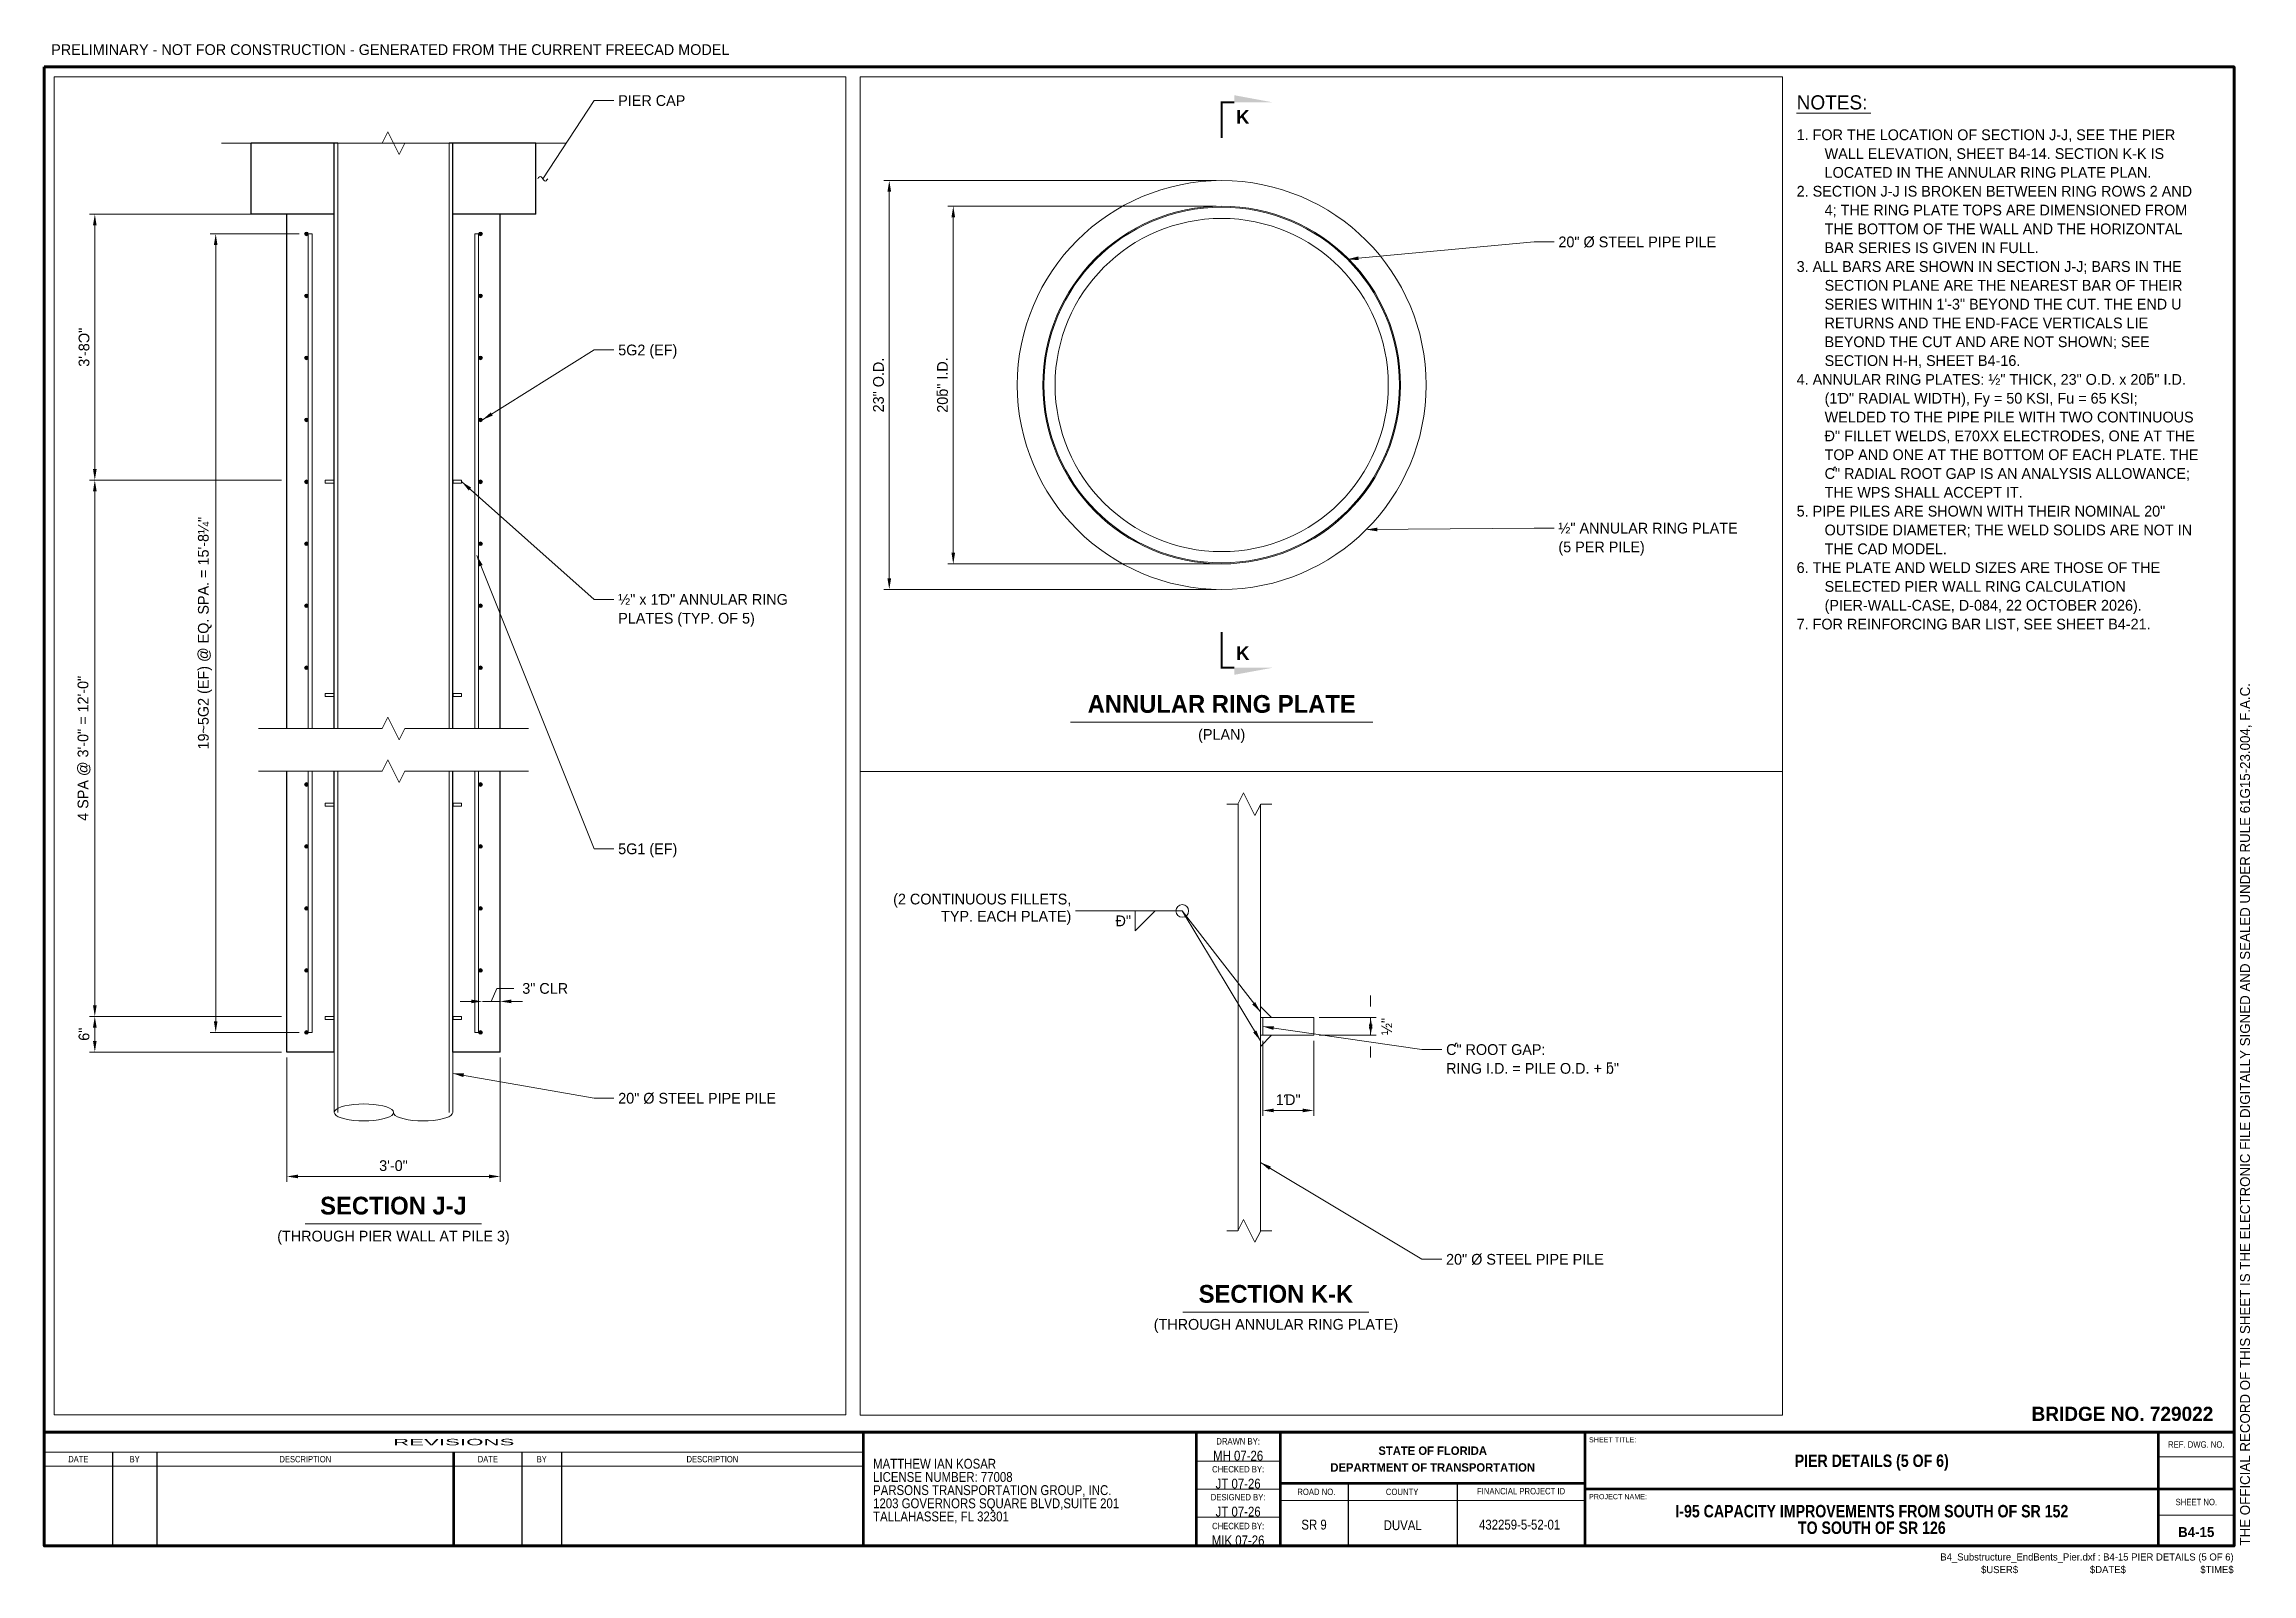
# Paper-space layout 'B4-15 PIER DETAILS (5 OF 6)' of a CAD drawing. Extents: x 0.07 to 1.36, y 0.01 to 0.9.
# The model-space entities are those that its viewports show. They can reach past a viewport. Long polylines and large blocks are cut down to what shows.
import ezdxf
from ezdxf.enums import TextEntityAlignment as Align

# ---------------------------------------------------------------- set-up
doc = ezdxf.new("R2010")
doc.units = 21
doc.header["$MEASUREMENT"] = 0
doc.linetypes.add('DGN2', pattern=[0.12, 0.08, -0.04])
doc.layers.add('ActivePts-ConstElements', color=14, linetype='Continuous', lineweight=0, plot=False)
doc.layers.add('ClipBorder_dp', color=2, linetype='DGN2', lineweight=9, plot=False)
for name, color, linetype, lineweight in [('Border', 7, 'Continuous', 15), ('Dimension', 7, 'Continuous', 9), ('Leader', 7, 'Continuous', 9), ('PileSteel', 30, 'Continuous', 15), ('Rebar', 2, 'Continuous', 15), ('SubStrConc', 3, 'Continuous', 30), ('Symbols', 7, 'Continuous', 15), ('TextMisc', 7, 'Continuous', 13), ('TextStructShtNo', 7, 'Continuous', 9), ('TextStructures', 7, 'Continuous', 9), ('TextStructuresLabel', 7, 'Continuous', 0)]:
    doc.layers.add(name, color=color, linetype=linetype, lineweight=lineweight)
doc.styles.add('FDOT (Medium)', font='FDOT.ttf')
doc.styles.add('FDOT (Small)', font='FDOT.ttf')
doc.styles.add('FDOT Bold (Large)', font='FDOTBold.ttf')
doc.styles.add('FDOT Bold (Medium)', font='FDOTBold.ttf')
doc.styles.add('FDOT Structures', font='FDOT.ttf')
doc.styles.add('FDOT Structures Annotation', font='FDOT.ttf')
doc.styles.add('FDOT Structures Views_SectionArrow', font='FDOTBold.ttf')
doc.styles.add('Style-Arial', font='arial.ttf')
doc.styles.add('Style-FDOT Bold', font='FDOTBold.ttf')
doc.styles.add('Style-FDOT Imprint Bold', font='FDOTImprintBold.ttf')
doc.styles.add('Style-FDOT Mono', font='FDOTMono.ttf')

psp = doc.layouts.new('B4-15 PIER DETAILS (5 OF 6)')

# ---------------------------------------------------------------- texts
at = {"layer": 'Border', "style": 'FDOT Structures'}
psp.add_text('PRELIMINARY - NOT FOR CONSTRUCTION - GENERATED FROM THE CURRENT FREECAD MODEL', height=0.0063, dxfattribs=at).set_placement((0.0708, 0.8967), align=Align.BOTTOM_LEFT)
at = {"layer": 'TextStructures', "style": 'FDOT (Medium)'}
psp.add_text('NOTES:', height=0.00833, dxfattribs=at).set_placement((1.0936, 0.875), align=Align.TOP_LEFT)
at = {"layer": 'TextStructures', "insert": (1.0936, 0.855), "char_height": 0.0063, "width": 0.235549, "attachment_point": 1, "line_spacing_factor": 1.05, "style": 'FDOT Structures'}
psp.add_mtext('\\pxi-2.6,l2.6;1. FOR THE LOCATION OF SECTION J-J, SEE THE PIER WALL ELEVATION, SHEET B4-14. SECTION K-K IS LOCATED IN THE ANNULAR RING PLATE PLAN.\\P2. SECTION J-J IS BROKEN BETWEEN RING ROWS 2 AND 4; THE RING PLATE TOPS ARE DIMENSIONED FROM THE BOTTOM OF THE WALL AND THE HORIZONTAL BAR SERIES IS GIVEN IN FULL.\\P3. ALL BARS ARE SHOWN IN SECTION J-J; BARS IN THE SECTION PLANE ARE THE NEAREST BAR OF THEIR SERIES WITHIN 1\'-3" BEYOND THE CUT. THE END U RETURNS AND THE END-FACE VERTICALS LIE BEYOND THE CUT AND ARE NOT SHOWN; SEE SECTION H-H, SHEET B4-16.\\P4. ANNULAR RING PLATES: ½" THICK, 23" O.D. x 20ƃ" I.D. (1Ɗ" RADIAL WIDTH), Fy = 50 KSI, Fu = 65 KSI; WELDED TO THE PIPE PILE WITH TWO CONTINUOUS Ɖ" FILLET WELDS, E70XX ELECTRODES, ONE AT THE TOP AND ONE AT THE BOTTOM OF EACH PLATE. THE Ƈ" RADIAL ROOT GAP IS AN ANALYSIS ALLOWANCE; THE WPS SHALL ACCEPT IT.\\P5. PIPE PILES ARE SHOWN WITH THEIR NOMINAL 20" OUTSIDE DIAMETER; THE WELD SOLIDS ARE NOT IN THE CAD MODEL.\\P6. THE PLATE AND WELD SIZES ARE THOSE OF THE SELECTED PIER WALL RING CALCULATION (PIER-WALL-CASE, D-084, 22 OCTOBER 2026).\\P7. FOR REINFORCING BAR LIST, SEE SHEET B4-21.', dxfattribs=at)

msp = doc.modelspace()

# ---------------------------------------------------------------- texts
at = {"layer": 'Border', "style": 'FDOT Structures'}
msp.add_text('1/2" = 1\'-0"', height=0.1512, dxfattribs=at).set_placement((540, -18.74), align=Align.TOP_LEFT)
at = {"layer": 'Dimension', "char_height": 0.1512, "attachment_point": 5, "rotation": 90, "style": 'FDOT Structures Annotation', "bg_fill": 3, "box_fill_scale": 1.1, "bg_fill_color": 1}
for s, insert in [('3\'-8Ɔ"', (540.2605, -3.6449)), ('19~5G2 (EF) @ EQ. SPA. = 15\'-8¼"', (541.9605, -7.6657)), ('4 SPA @ 3\'-0" = 12\'-0"', (540.2605, -9.285)), ('6"', (540.2605, -13.3058))]:
    msp.add_mtext(s, dxfattribs=dict(at, insert=insert))
at = {"layer": 'Dimension', "insert": (546.7454, -12.6626), "char_height": 0.1512, "attachment_point": 5, "line_spacing_factor": 1.05, "style": 'FDOT Structures Annotation', "bg_fill": 3, "box_fill_scale": 1.1, "bg_fill_color": 0}
msp.add_mtext('3" CLR', dxfattribs=at)
at = {"layer": 'Dimension', "insert": (544.6119, -15.1546), "char_height": 0.1512, "attachment_point": 5, "style": 'FDOT Structures Annotation', "bg_fill": 3, "box_fill_scale": 1.1, "bg_fill_color": 1}
msp.add_mtext('3\'-0"', dxfattribs=at)
at = {"layer": 'TextStructures', "style": 'FDOT Structures'}
for s, height, p in [('PIER CAP', 0.1512, (547.7725, -0.1756)), ('20" Ø STEEL PIPE PILE', 0.0504, (556.2484, -0.7208)), ('20" Ø STEEL PIPE PILE', 0.0252, (560.6722, -1.1433)), ('5G2 (EF)', 0.1512, (547.7725, -3.6832)), ('5G1 (EF)', 0.1512, (547.7725, -10.6983)), ('20" Ø STEEL PIPE PILE', 0.1512, (547.7725, -14.2058))]:
    msp.add_text(s, height=height, dxfattribs=at).set_placement(p, align=Align.MIDDLE_LEFT)
at = {"layer": 'TextStructures', "style": 'FDOT Structures Views_SectionArrow'}
for p in [(554.7689, -0.1352), (554.7689, -2.6481)]:
    msp.add_text('K', height=0.064, dxfattribs=at).set_placement(p, align=Align.MIDDLE_CENTER)
at = {"layer": 'TextStructures', "style": 'FDOT Structures'}
for s, p in [('(2 CONTINUOUS FILLETS,', (559.7937, -0.3191)), ('TYP. EACH PLATE)', (559.7937, -0.3594))]:
    msp.add_text(s, height=0.0252, dxfattribs=at).set_placement(p, align=Align.BOTTOM_RIGHT)
msp.add_text('Ɖ"', height=0.0252, dxfattribs=at).set_placement((559.9337, -0.35), align=Align.MIDDLE_RIGHT)
at = {"layer": 'TextStructures'}
for s, height, style, p in [('SECTION K-K', 0.041668, 'FDOT Bold (Large)', (560.2734, -1.2576)), ('(THROUGH ANNULAR RING PLATE)', 0.0252, 'FDOT Structures', (560.2734, -1.3159)), ('ANNULAR RING PLATE', 0.083336, 'FDOT Bold (Large)', (554.6699, -2.9533)), ('(PLAN)', 0.0504, 'FDOT Structures', (554.6699, -3.07)), ('SECTION J-J', 0.250008, 'FDOT Bold (Large)', (544.6119, -15.9158)), ('(THROUGH PIER WALL AT PILE 3)', 0.1512, 'FDOT Structures', (544.6119, -16.2657))]:
    msp.add_text(s, height=height, dxfattribs=dict(at, style=style)).set_placement(p, align=Align.BOTTOM_CENTER)
at = {"layer": 'TextStructures', "attachment_point": 1, "line_spacing_factor": 1.05, "style": 'FDOT Structures'}
for s, insert, char_height in [('Ƈ" ROOT GAP:\\PRING I.D. = PILE O.D. + ƃ"', (560.6722, -0.6391), 0.0252), ('½" ANNULAR RING PLATE\\P(5 PER PILE)', (556.2484, -2.0373), 0.0504), ('½" x 1Ɗ" ANNULAR RING\\PPLATES (TYP. OF 5)', (547.7725, -7.1151), 0.1512)]:
    msp.add_mtext(s, dxfattribs=dict(at, insert=insert, char_height=char_height))

# ---------------------------------------------------------------- blocks, each defined once
blk = doc.blocks.new('11x17 Structures Sheet Border')
at = {"layer": 'Border', "lineweight": 80}
blk.add_line((1.329161, 0.070862), (0.045879, 0.070862), dxfattribs=at)
at = {"layer": 'Border', "linetype": 'Continuous', "lineweight": 53}
for p, q in [((0.52586, 0.070862), (0.52586, 0.004198)), ((0.720852, 0.070862), (0.720852, 0.004198)), ((0.770195, 0.070862), (0.770195, 0.004198)), ((0.948855, 0.004198), (0.948855, 0.070862)), ((1.284845, 0.004198), (1.284845, 0.070862)), ((0.28587, 0.0043), (0.28587, 0.059196)), ((0.770195, 0.040863), (0.948855, 0.040863)), ((1.329161, 0.03753), (0.948855, 0.03753))]:
    blk.add_line(p, q, dxfattribs=at)
at = {"layer": 'Border', "linetype": 'Continuous', "lineweight": 13}
for p, q in [((0.52586, 0.059196), (0.045879, 0.059196)), ((0.720852, 0.053848), (0.770195, 0.053848)), ((1.329161, 0.056343), (1.284845, 0.056343)), ((0.52586, 0.050863), (0.045879, 0.050863)), ((0.720852, 0.037466), (0.770195, 0.037466)), ((0.770195, 0.030863), (0.948855, 0.030863)), ((0.720852, 0.021083), (0.770195, 0.021083)), ((1.329161, 0.022295), (1.284845, 0.022295))]:
    blk.add_line(p, q, dxfattribs=at)
at = {"layer": 'Border', "linetype": 'Continuous', "lineweight": 30}
for p, q in [((0.085878, 0.059196), (0.085878, 0.0043)), ((0.111928, 0.059196), (0.111928, 0.003858)), ((0.325868, 0.059196), (0.325868, 0.0043)), ((0.349011, 0.059196), (0.349011, 0.003858)), ((0.810066, 0.040863), (0.810066, 0.004198)), ((0.873836, 0.040863), (0.873836, 0.004198))]:
    blk.add_line(p, q, dxfattribs=at)
at = {"layer": 'Border', "lineweight": 80, "flags": 128}
blk.add_lwpolyline([(0.045879, 0.87083), (1.329161, 0.87083), (1.329161, 0.004198), (0.045879, 0.004198)], close=True, dxfattribs=at)
at = {"layer": 'ActivePts-ConstElements', "linetype": 'Continuous', "lineweight": 0, "flags": 1}
for tag in ['SheetTitle_Top', 'SheetTitle_Bottom', 'Company_City', 'Company_Zip', 'Company_Phone', 'County_Middle', 'Company_Name', 'Company_Street', 'Company_State', 'Company_Fax', 'County_Top', 'County_Bottom', 'License_Number', 'Professional_Name', 'Professional_Type', 'Financial_Project_Id', 'Road_Number', 'RoadwayID', 'Bridge_Number', 'Designed_By', 'Designed_By_Date', 'Drawing_Checked_By', 'Drawing_Checked_By_Date', 'Design_Checked_By', 'Design_Checked_By_Date', 'Bridge_Project_Description', 'Bridge_Project_Description_Top', 'Bridge_Project_Description_Bottom', 'FAC_Note', 'Drawn_By', 'Drawn_By_Date']:
    blk.add_attdef(tag, (0, 0), '', height=0.007292, dxfattribs=at)
at = {"layer": 'TextMisc', "linetype": 'Continuous', "insert": (1.332633, 0.004388), "char_height": 0.005833, "attachment_point": 1, "rotation": 90, "line_spacing_factor": 0.9, "style": 'FDOT (Small)'}
blk.add_mtext('THE OFFICIAL RECORD OF THIS SHEET IS THE ELECTRONIC FILE DIGITALLY SIGNED AND SEALED UNDER RULE 61G15-23.004, F.A.C.', dxfattribs=at)
at = {"layer": 'TextStructures', "lineweight": 13, "style": 'Style-Arial'}
for s, height, width, p in [('REVISIONS', 0.003753, 2.491007, (0.28587, 0.065029)), ('REF. DWG. NO.', 0.00375, 0.861083, (1.307003, 0.063602)), ('SHEET NO.', 0.00375, 0.861083, (1.307003, 0.029912))]:
    blk.add_text(s, height=height, dxfattribs=dict(at, width=width)).set_placement(p, align=Align.MIDDLE_CENTER)
at = {"layer": 'TextStructures', "lineweight": 0, "style": 'Style-Arial'}
for s, height, rotation, width, p in [('DATE', 0.003736, 359.869253, 0.849615, (0.065879, 0.055029)), ('DESCRIPTION', 0.003752, 360, 0.845673, (0.198899, 0.055029)), ('DATE', 0.003736, 360, 0.849615, (0.305869, 0.055029)), ('DESCRIPTION', 0.003752, 360, 0.845673, (0.437436, 0.055029))]:
    blk.add_text(s, height=height, rotation=rotation, dxfattribs=dict(at, width=width)).set_placement(p, align=Align.MIDDLE_CENTER)
for s, height, width, p in [('BY', 0.003753, 0.846461, (0.098903, 0.055029)), ('BY', 0.003753, 0.846461, (0.33744, 0.055029)), ('ROAD NO.', 0.003736, 0.862747, (0.791352, 0.035863)), ('COUNTY', 0.003753, 0.860866, (0.841616, 0.035863)), ('FINANCIAL PROJECT ID', 0.003753, 0.8602, (0.91132, 0.036273))]:
    blk.add_text(s, height=height, dxfattribs=dict(at, width=width)).set_placement(p, align=Align.MIDDLE_CENTER)
at = {"layer": 'TextStructures', "lineweight": 13}
for s, insert, char_height, attachment_point, line_spacing_factor, style in [(' BRIDGE NO. 729022', (1.316956, 0.081523), 0.008333, 6, 0.6, 'FDOT Bold (Medium)'), ('\\H1x;\\W0.864865;MH 07-26', (0.745524, 0.05702), 0.005781, 5, 0.6, 'Style-FDOT Mono'), ('STATE OF FLORIDA\\PDEPARTMENT OF TRANSPORTATION\\P', (0.859525, 0.055042), 0.004921, 5, 1.197447, 'Style-FDOT Imprint Bold'), ('\\H1x;\\W0.864865;JT 07-26', (0.745524, 0.040638), 0.005781, 5, 0.6, 'Style-FDOT Mono'), ('\\H1x;\\W0.864865;JT 07-26', (0.745524, 0.024256), 0.005781, 5, 0.6, 'Style-FDOT Mono'), ('\\H1x;\\W0.864865; \\PDUVAL\\P ', (0.841951, 0.016296), 0.005781, 5, 0.801269, 'Style-FDOT Mono'), ('\\H1x;\\W0.864865;432259-5-52-01', (0.910454, 0.016618), 0.005781, 5, 0.6, 'Style-FDOT Mono'), ('\\H1x;\\W0.864865;MIK 07-26', (0.745524, 0.007371), 0.005781, 5, 0.6, 'Style-FDOT Mono')]:
    blk.add_mtext(s, dxfattribs=dict(at, insert=insert, char_height=char_height, attachment_point=attachment_point, line_spacing_factor=line_spacing_factor, style=style))
at = {"layer": 'TextStructures', "lineweight": 0, "style": 'Style-Arial'}
for s, insert, char_height, attachment_point, line_spacing_factor in [('\\H1x;\\W0.863416;DRAWN BY:', (0.745524, 0.065471), 0.003736, 5, 1.302295), ('SHEET TITLE:', (0.951124, 0.066366), 0.002998, 4, 1.475197), ('\\H1x;\\W0.863416;CHECKED BY:', (0.745524, 0.049089), 0.003736, 5, 1.302295), ('\\H1x;\\W0.863416;DESIGNED BY:', (0.745524, 0.032707), 0.003736, 5, 1.302295), ('PROJECT NAME:\\P', (0.951124, 0.033034), 0.002998, 4, 1.475197), ('\\H1x;\\W0.863416;CHECKED BY:', (0.745524, 0.015821), 0.003736, 5, 1.302295)]:
    blk.add_mtext(s, dxfattribs=dict(at, insert=insert, char_height=char_height, attachment_point=attachment_point, line_spacing_factor=line_spacing_factor))
at = {"layer": 'TextStructures', "lineweight": 13, "char_height": 0.005781, "style": 'Style-FDOT Mono'}
for s, insert, width, attachment_point, line_spacing_factor in [('\\H1x;\\W0.864865;MATTHEW IAN KOSAR\\PLICENSE NUMBER: 77008\\PPARSONS TRANSPORTATION GROUP, INC.\\P1203 GOVERNORS SQUARE BLVD,SUITE 201\\PTALLAHASSEE, FL 32301', (0.531613, 0.036341), 0.185826, 4, 0.801269), ('\\H1x;\\W0.864865;SR 9', (0.789996, 0.016618), 0.0574, 5, 0.6)]:
    blk.add_mtext(s, dxfattribs=dict(at, insert=insert, width=width, attachment_point=attachment_point, line_spacing_factor=line_spacing_factor))
at = {"layer": 'TextStructuresLabel', "lineweight": 30, "char_height": 0.007292, "attachment_point": 5, "style": 'Style-FDOT Bold'}
for s, insert, width, line_spacing_factor in [('\\fFDOT Bold|b1|i0|c00|p7;\\H1x;\\W0.849998; ', (1.11685, 0.061314), 0.278381, 0.6), ('\\fFDOT Bold|b1|i0|c00|p7;\\H1x;\\W0.849998; ', (1.11685, 0.044648), 0.278381, 0.6), ('\\fFDOT Bold|b1|i0|c00|p7;\\H1x;\\W0.849998;I-95 CAPACITY IMPROVEMENTS FROM SOUTH OF SR 152 TO SOUTH OF SR 126', (1.11685, 0.019649), 0.23333, 0.798592), ('\\fFDOT Bold|b1|i0|c00|p7;\\H1x;\\W0.849998; ', (1.11685, 0.027982), 0.278381, 0.6), ('\\fFDOT Bold|b1|i0|c00|p7;\\H1x;\\W0.849998; ', (1.11685, 0.011316), 0.278381, 0.6)]:
    blk.add_mtext(s, dxfattribs=dict(at, insert=insert, width=width, line_spacing_factor=line_spacing_factor))
blk = doc.blocks.new('Structures Sheet Number-Title B4-15')
at = {"layer": 'TextMisc', "char_height": 0.004167, "attachment_point": 3, "line_spacing_factor": 1.019993, "style": 'FDOT (Small)'}
for s, insert in [('B4_Substructure_EndBents_Pier.dxf : B4-15 PIER DETAILS (5 OF 6)', (-0.000217, -0.004396)), ('$USER$', (-0.126551, -0.011792)), ('$DATE$', (-0.063384, -0.011792)), ('$TIME$', (-0.000217, -0.011792))]:
    blk.add_mtext(s, dxfattribs=dict(at, insert=insert))
at = {"layer": 'TextStructShtNo', "lineweight": 30, "insert": (-0.022158, 0.008076), "char_height": 0.005833, "attachment_point": 5, "line_spacing_factor": 0.6, "style": 'Style-FDOT Bold'}
blk.add_mtext('B4-15', dxfattribs=at)
at = {"layer": 'TextStructures', "lineweight": 30, "insert": (-0.212311, 0.048783), "char_height": 0.007292, "width": 0.2776, "attachment_point": 5, "line_spacing_factor": 0.6, "style": 'Style-FDOT Bold'}
blk.add_mtext('\\H1x;\\W0.849998;PIER DETAILS (5 OF 6)', dxfattribs=at)

# ---------------------------------------------------------------- hatches: boundary and pattern name
at = {"layer": 'Rebar'}
h = msp.add_hatch(color=256, dxfattribs=at)
h.dxf.hatch_style = 1
edge = h.paths.add_edge_path()
edge.add_arc((543.388, -2.0516), 0.026, 0, 360)
h = msp.add_hatch(color=256, dxfattribs=at)
h.dxf.hatch_style = 1
edge = h.paths.add_edge_path()
edge.add_arc((545.8359, -2.0516), 0.026, 0, 360)
h = msp.add_hatch(color=256, dxfattribs=at)
h.dxf.hatch_style = 1
edge = h.paths.add_edge_path()
edge.add_arc((543.388, -2.9231), 0.026, 0, 360)
h = msp.add_hatch(color=256, dxfattribs=at)
h.dxf.hatch_style = 1
edge = h.paths.add_edge_path()
edge.add_arc((545.8359, -2.9231), 0.026, 0, 360)
h = msp.add_hatch(color=256, dxfattribs=at)
h.dxf.hatch_style = 1
edge = h.paths.add_edge_path()
edge.add_arc((543.388, -3.7946), 0.026, 0, 360)
h = msp.add_hatch(color=256, dxfattribs=at)
h.dxf.hatch_style = 1
edge = h.paths.add_edge_path()
edge.add_arc((545.8359, -3.7946), 0.026, 0, 360)
h = msp.add_hatch(color=256, dxfattribs=at)
h.dxf.hatch_style = 1
edge = h.paths.add_edge_path()
edge.add_arc((543.388, -4.6661), 0.026, 0, 360)
h = msp.add_hatch(color=256, dxfattribs=at)
h.dxf.hatch_style = 1
edge = h.paths.add_edge_path()
edge.add_arc((545.8359, -4.6661), 0.026, 0, 360)
h = msp.add_hatch(color=256, dxfattribs=at)
h.dxf.hatch_style = 1
edge = h.paths.add_edge_path()
edge.add_arc((543.388, -5.5375), 0.026, 0, 360)
h = msp.add_hatch(color=256, dxfattribs=at)
h.dxf.hatch_style = 1
edge = h.paths.add_edge_path()
edge.add_arc((545.8359, -5.5375), 0.026, 0, 360)
h = msp.add_hatch(color=256, dxfattribs=at)
h.dxf.hatch_style = 1
edge = h.paths.add_edge_path()
edge.add_arc((543.388, -6.409), 0.026, 0, 360)
h = msp.add_hatch(color=256, dxfattribs=at)
h.dxf.hatch_style = 1
edge = h.paths.add_edge_path()
edge.add_arc((545.8359, -6.409), 0.026, 0, 360)
h = msp.add_hatch(color=256, dxfattribs=at)
h.dxf.hatch_style = 1
edge = h.paths.add_edge_path()
edge.add_arc((543.388, -7.2805), 0.026, 0, 360)
h = msp.add_hatch(color=256, dxfattribs=at)
h.dxf.hatch_style = 1
edge = h.paths.add_edge_path()
edge.add_arc((545.8359, -7.2805), 0.026, 0, 360)
h = msp.add_hatch(color=256, dxfattribs=at)
h.dxf.hatch_style = 1
edge = h.paths.add_edge_path()
edge.add_arc((543.388, -8.1519), 0.026, 0, 360)
h = msp.add_hatch(color=256, dxfattribs=at)
h.dxf.hatch_style = 1
edge = h.paths.add_edge_path()
edge.add_arc((545.8359, -8.1519), 0.026, 0, 360)
h = msp.add_hatch(color=256, dxfattribs=at)
h.dxf.hatch_style = 1
edge = h.paths.add_edge_path()
edge.add_arc((543.388, -9.7939), 0.026, 0, 360)
h = msp.add_hatch(color=256, dxfattribs=at)
h.dxf.hatch_style = 1
edge = h.paths.add_edge_path()
edge.add_arc((545.8359, -9.7939), 0.026, 0, 360)
h = msp.add_hatch(color=256, dxfattribs=at)
h.dxf.hatch_style = 1
edge = h.paths.add_edge_path()
edge.add_arc((543.388, -10.6654), 0.026, 0, 360)
h = msp.add_hatch(color=256, dxfattribs=at)
h.dxf.hatch_style = 1
edge = h.paths.add_edge_path()
edge.add_arc((545.8359, -10.6654), 0.026, 0, 360)
h = msp.add_hatch(color=256, dxfattribs=at)
h.dxf.hatch_style = 1
edge = h.paths.add_edge_path()
edge.add_arc((543.388, -11.5368), 0.026, 0, 360)
h = msp.add_hatch(color=256, dxfattribs=at)
h.dxf.hatch_style = 1
edge = h.paths.add_edge_path()
edge.add_arc((545.8359, -11.5368), 0.026, 0, 360)
h = msp.add_hatch(color=256, dxfattribs=at)
h.dxf.hatch_style = 1
edge = h.paths.add_edge_path()
edge.add_arc((543.388, -12.4083), 0.026, 0, 360)
h = msp.add_hatch(color=256, dxfattribs=at)
h.dxf.hatch_style = 1
edge = h.paths.add_edge_path()
edge.add_arc((545.8359, -12.4083), 0.026, 0, 360)
h = msp.add_hatch(color=256, dxfattribs=at)
h.dxf.hatch_style = 1
edge = h.paths.add_edge_path()
edge.add_arc((543.388, -13.2798), 0.026, 0, 360)
h = msp.add_hatch(color=256, dxfattribs=at)
h.dxf.hatch_style = 1
edge = h.paths.add_edge_path()
edge.add_arc((545.8359, -13.2798), 0.026, 0, 360)

# ---------------------------------------------------------------- linework, layer by layer
at = {"layer": 'Dimension'}
for p, q in [((554.6447, -0.4333), (553.0864, -0.4333)), ((553.1116, -2.2979), (553.1116, -0.4854)), ((554.6447, -0.5531), (553.3864, -0.5531)), ((560.4954, -0.5506), (560.4954, -0.5246)), ((553.4116, -2.1781), (553.4116, -0.6052)), ((560.3747, -0.5767), (560.508, -0.5767)), ((560.3747, -0.6183), (560.508, -0.6183)), ((560.4954, -0.5767), (560.4954, -0.6183)), ((560.2423, -0.6309), (560.2423, -0.807)), ((560.3621, -0.6309), (560.3621, -0.807)), ((560.4954, -0.6444), (560.4954, -0.6704)), ((560.2683, -0.7944), (560.3361, -0.7944)), ((543.0361, -1.7756), (540.3361, -1.7756)), ((540.4117, -5.3579), (540.4117, -1.9318)), ((543.2859, -2.0516), (542.0361, -2.0516)), ((542.1117, -13.1236), (542.1117, -2.2078)), ((554.6447, -2.2302), (553.3864, -2.2302)), ((554.6447, -2.35), (553.0864, -2.35)), ((543.0361, -5.5141), (540.3361, -5.5141)), ((543.0361, -5.5141), (540.3361, -5.5141)), ((540.4117, -12.8996), (540.4117, -5.6703)), ((545.7054, -12.844), (545.5492, -12.844)), ((545.8616, -12.844), (546.1121, -12.844)), ((546.2683, -12.844), (546.4245, -12.844)), ((543.0361, -13.0558), (540.3361, -13.0558)), ((543.0361, -13.0558), (540.3361, -13.0558)), ((540.4117, -13.3996), (540.4117, -13.212)), ((543.2859, -13.2798), (542.0361, -13.2798)), ((543.0361, -13.5558), (540.3361, -13.5558)), ((543.1117, -13.6314), (543.1117, -15.3814)), ((546.1121, -13.6314), (546.1121, -15.3814)), ((543.2679, -15.3058), (545.9559, -15.3058))]:
    msp.add_line(p, q, dxfattribs=at)
msp.add_lwpolyline([(546.3051, -12.6626), (546.0651, -12.6626), (545.9868, -12.844)], dxfattribs=at)
for points in [[(553.103, -0.4854), (553.1116, -0.4333), (553.1201, -0.4854)], [(553.403, -0.6052), (553.4116, -0.5531), (553.4201, -0.6052)], [(540.386, -1.9318), (540.4117, -1.7756), (540.4374, -1.9318)], [(542.086, -2.2078), (542.1117, -2.0516), (542.1374, -2.2078)], [(553.4201, -2.1781), (553.4116, -2.2302), (553.403, -2.1781)], [(553.1201, -2.2979), (553.1116, -2.35), (553.103, -2.2979)], [(540.4374, -5.3579), (540.4117, -5.5141), (540.386, -5.3579)], [(540.386, -5.6703), (540.4117, -5.5141), (540.4374, -5.6703)], [(545.7054, -12.8184), (545.8616, -12.844), (545.7054, -12.8697)], [(546.2683, -12.8697), (546.1121, -12.844), (546.2683, -12.8184)], [(540.4374, -12.8996), (540.4117, -13.0558), (540.386, -12.8996)], [(540.386, -13.212), (540.4117, -13.0558), (540.4374, -13.212)], [(542.1374, -13.1236), (542.1117, -13.2798), (542.086, -13.1236)], [(540.4374, -13.3996), (540.4117, -13.5558), (540.386, -13.3996)], [(543.2679, -15.3315), (543.1117, -15.3058), (543.2679, -15.2801)], [(545.9559, -15.2801), (546.1121, -15.3058), (545.9559, -15.3315)]]:
    msp.add_solid(points, dxfattribs=at)
at = {"layer": 'Leader'}
for p in [(559.8038, -0.3267), (560.2371, -0.5636), (560.2371, -0.6314)]:
    msp.add_line(p, (560.0538, -0.3267), dxfattribs=at)
for points in [[(546.7121, -1.2756), (547.4321, -0.1756), (547.7121, -0.1756)], [(559.9438, -0.3267), (559.9438, -0.3733), (559.9904, -0.3267), (559.9438, -0.3267)], [(560.2423, -0.5975), (560.6154, -0.6517), (560.6621, -0.6517)], [(555.2591, -0.8024), (556.1349, -0.7208), (556.2282, -0.7208)], [(560.2371, -0.9162), (560.6154, -1.1433), (560.6621, -1.1433)], [(546.6421, -1.2756), (546.6537, -1.2599), (546.6654, -1.2483), (546.6771, -1.2441), (546.6887, -1.2483), (546.7004, -1.2599), (546.7121, -1.2756), (546.7237, -1.2914), (546.7354, -1.3029), (546.7471, -1.3071), (546.7587, -1.3029), (546.7704, -1.2914), (546.7821, -1.2756)], [(555.3475, -2.0693), (556.1349, -2.0625), (556.2282, -2.0625)], [(545.8619, -4.6661), (547.4321, -3.6832), (547.7121, -3.6832)], [(545.5703, -5.535), (547.4321, -7.1907), (547.7121, -7.1907)], [(545.7838, -6.5718), (547.4321, -10.6983), (547.7121, -10.6983)], [(545.4453, -13.8558), (547.4321, -14.2058), (547.7121, -14.2058)]]:
    msp.add_lwpolyline(points, dxfattribs=at)
msp.add_circle((560.0538, -0.3267), 0.015, dxfattribs=at)
for points in [[(560.2371, -0.5636), (560.2177, -0.5457), (560.2246, -0.5404)], [(560.2371, -0.6314), (560.22, -0.6113), (560.2274, -0.6068)], [(560.2423, -0.5975), (560.2687, -0.5969), (560.2675, -0.6055)], [(555.2591, -0.8024), (555.3102, -0.7889), (555.3118, -0.8062)], [(560.2371, -0.9162), (560.2617, -0.9259), (560.2572, -0.9334)], [(555.3475, -2.0693), (555.3995, -2.0602), (555.3997, -2.0775)], [(545.8619, -4.6661), (545.9805, -4.5611), (546.0081, -4.6052)], [(545.5703, -5.535), (545.7043, -5.6193), (545.6697, -5.6582)], [(545.7838, -6.5718), (545.8659, -6.7072), (545.8176, -6.7266)], [(545.4453, -13.8558), (545.6036, -13.8573), (545.5946, -13.9085)]]:
    msp.add_solid(points, dxfattribs=at)
at = {"layer": 'PileSteel'}
for p, q in [((560.1848, -1.0767), (560.1848, -0.0767)), ((560.2371, -1.0767), (560.2371, -0.0767))]:
    msp.add_line(p, q, dxfattribs=at)
for points in [[(560.2371, -0.5767), (560.2371, -0.5506), (560.2631, -0.5767), (560.2371, -0.5767)], [(560.2371, -0.6183), (560.2371, -0.6444), (560.2631, -0.6183), (560.2371, -0.6183)], [(543.7786, -9.0058), (543.7786, -0.7756)], [(545.3932, -0.7756), (544.6119, -0.7756), (543.8307, -0.7756)], [(543.8307, -9.0058), (543.8307, -0.7756)], [(545.3932, -1.0065), (545.3932, -0.7756)], [(545.3932, -9.0058), (545.3932, -0.7756)], [(545.3932, -1.0065), (545.3932, -0.9103), (545.3932, -0.8141), (545.3932, -0.7756)], [(545.4453, -9.0058), (545.4453, -0.7756)], [(545.3932, -2.4284), (545.3932, -1.0065)], [(545.4453, -1.9705), (545.4453, -1.7756)], [(545.4453, -3.1706), (545.4453, -1.9705)], [(545.3932, -2.7169), (545.3932, -2.6208), (545.3932, -2.5246), (545.3932, -2.4284), (545.3932, -2.3322)], [(545.4453, -2.7169), (545.4453, -2.6208), (545.4453, -2.5246), (545.4453, -2.4284), (545.4453, -2.3322)], [(545.3932, -2.7169), (545.3932, -2.4284)], [(545.4453, -2.7169), (545.4453, -2.4284)], [(545.3932, -4.1773), (545.3932, -2.7169)], [(545.4453, -4.1773), (545.4453, -2.7169)], [(545.4453, -3.4142), (545.4453, -3.333), (545.4453, -3.2518), (545.4453, -3.1706), (545.4453, -3.0894)], [(545.4453, -3.4142), (545.4453, -3.1706)], [(545.4453, -4.6469), (545.4453, -3.4142)], [(545.3932, -4.4659), (545.3932, -4.3697), (545.3932, -4.2735), (545.3932, -4.1773), (545.3932, -4.0811)], [(545.4453, -4.4659), (545.4453, -4.3697), (545.4453, -4.2735), (545.4453, -4.1773), (545.4453, -4.0811)], [(545.3932, -4.4659), (545.3932, -4.1773)], [(545.4453, -4.4659), (545.4453, -4.1773)], [(545.3932, -5.9263), (545.3932, -4.4659)], [(545.4453, -5.9263), (545.4453, -4.4659)], [(545.4453, -4.8904), (545.4453, -4.8093), (545.4453, -4.7281), (545.4453, -4.6469), (545.4453, -4.5657)], [(545.4453, -4.8904), (545.4453, -4.6469)], [(545.4453, -6.1231), (545.4453, -4.8904)], [(543.6536, -5.5558), (543.6536, -5.5141)], [(543.7734, -5.5141), (543.6536, -5.5141)], [(543.7734, -5.5558), (543.7734, -5.5141)], [(545.5703, -5.5141), (545.4505, -5.5141)], [(545.4505, -5.5558), (545.4505, -5.5141)], [(545.4505, -5.5177), (545.4505, -5.5146)], [(545.4505, -5.5215), (545.4505, -5.5183)], [(545.4505, -5.5253), (545.4505, -5.5221)], [(545.4505, -5.5291), (545.4505, -5.5259)], [(545.4505, -5.5329), (545.4505, -5.5297)], [(545.4505, -5.5367), (545.4505, -5.5335)], [(545.5703, -5.5558), (545.5703, -5.5141)], [(545.5703, -5.5177), (545.5703, -5.5146)], [(545.5703, -5.5215), (545.5703, -5.5183)], [(545.5703, -5.5253), (545.5703, -5.5221)], [(545.5703, -5.5291), (545.5703, -5.5259)], [(545.5703, -5.5329), (545.5703, -5.5297)], [(545.5703, -5.5367), (545.5703, -5.5335)], [(543.7734, -5.5558), (543.6536, -5.5558)], [(545.4505, -5.5404), (545.4505, -5.5373)], [(545.4505, -5.5442), (545.4505, -5.5411)], [(545.4505, -5.548), (545.4505, -5.5449)], [(545.4505, -5.5518), (545.4505, -5.5486)], [(545.4505, -5.5553), (545.4505, -5.5524)], [(545.5703, -5.5558), (545.4505, -5.5558)], [(545.5703, -5.5404), (545.5703, -5.5373)], [(545.5703, -5.5442), (545.5703, -5.5411)], [(545.5703, -5.548), (545.5703, -5.5449)], [(545.5703, -5.5518), (545.5703, -5.5486)], [(545.5703, -5.5553), (545.5703, -5.5524)], [(545.3932, -6.2149), (545.3932, -6.1187), (545.3932, -6.0225), (545.3932, -5.9263), (545.3932, -5.8301)], [(545.4453, -6.2149), (545.4453, -6.1187), (545.4453, -6.0225), (545.4453, -5.9263), (545.4453, -5.8301)], [(545.3932, -6.2149), (545.3932, -5.9263)], [(545.4453, -6.2149), (545.4453, -5.9263)], [(545.4453, -6.3667), (545.4453, -6.2855), (545.4453, -6.2043), (545.4453, -6.1231), (545.4453, -6.0419)], [(545.4453, -6.3667), (545.4453, -6.1231)], [(545.3932, -7.6752), (545.3932, -6.2149)], [(545.4453, -7.6752), (545.4453, -6.2149)], [(545.4453, -7.5993), (545.4453, -6.3667)], [(545.4453, -7.8429), (545.4453, -7.7617), (545.4453, -7.6805), (545.4453, -7.5993), (545.4453, -7.5181)], [(545.3932, -7.9638), (545.3932, -7.8676), (545.3932, -7.7714), (545.3932, -7.6752), (545.3932, -7.579)], [(545.4453, -7.9638), (545.4453, -7.8676), (545.4453, -7.7714), (545.4453, -7.6752), (545.4453, -7.579)], [(545.4453, -7.8429), (545.4453, -7.5993)], [(545.3932, -7.9638), (545.3932, -7.6752)], [(545.4453, -7.9638), (545.4453, -7.6752)], [(545.4453, -9.0058), (545.4453, -7.8429)], [(545.3932, -9.0058), (545.3932, -7.9638)], [(545.4453, -9.0058), (545.4453, -7.9638)], [(543.6536, -8.5558), (543.6536, -8.5141)], [(543.7734, -8.5141), (543.6536, -8.5141)], [(543.7734, -8.5558), (543.7734, -8.5141)], [(545.5703, -8.5141), (545.4505, -8.5141)], [(545.4505, -8.5558), (545.4505, -8.5141)], [(545.4505, -8.5177), (545.4505, -8.5146)], [(545.4505, -8.5215), (545.4505, -8.5183)], [(545.4505, -8.5253), (545.4505, -8.5221)], [(545.4505, -8.5291), (545.4505, -8.5259)], [(545.4505, -8.5329), (545.4505, -8.5297)], [(545.4505, -8.5367), (545.4505, -8.5335)], [(545.4505, -8.5404), (545.4505, -8.5373)], [(545.5703, -8.5558), (545.5703, -8.5141)], [(545.5703, -8.5177), (545.5703, -8.5146)], [(545.5703, -8.5215), (545.5703, -8.5183)], [(545.5703, -8.5253), (545.5703, -8.5221)], [(545.5703, -8.5291), (545.5703, -8.5259)], [(545.5703, -8.5329), (545.5703, -8.5297)], [(545.5703, -8.5367), (545.5703, -8.5335)], [(545.5703, -8.5404), (545.5703, -8.5373)], [(543.7734, -8.5558), (543.6536, -8.5558)], [(545.4505, -8.5442), (545.4505, -8.5411)], [(545.4505, -8.548), (545.4505, -8.5449)], [(545.4505, -8.5518), (545.4505, -8.5486)], [(545.4505, -8.5553), (545.4505, -8.5524)], [(545.5703, -8.5558), (545.4505, -8.5558)], [(545.5703, -8.5442), (545.5703, -8.5411)], [(545.5703, -8.548), (545.5703, -8.5449)], [(545.5703, -8.5518), (545.5703, -8.5486)], [(545.5703, -8.5553), (545.5703, -8.5524)], [(543.7786, -14.4058), (543.7786, -9.6058)], [(543.8307, -14.4058), (543.8307, -9.6058)], [(545.3932, -10.2127), (545.3932, -9.6058)], [(545.3932, -14.4058), (545.3932, -9.6058)], [(545.4453, -10.5222), (545.4453, -9.6058)], [(545.4453, -10.2127), (545.4453, -9.6058)], [(545.4453, -14.4058), (545.4453, -9.6058)], [(543.6536, -10.0975), (543.6536, -10.0558)], [(543.7734, -10.0558), (543.6536, -10.0558)], [(543.7734, -10.0975), (543.7734, -10.0558)], [(545.5703, -10.0558), (545.4505, -10.0558)], [(545.4505, -10.0975), (545.4505, -10.0558)], [(545.4505, -10.0594), (545.4505, -10.0563)], [(545.4505, -10.0632), (545.4505, -10.06)], [(545.4505, -10.067), (545.4505, -10.0638)], [(545.4505, -10.0707), (545.4505, -10.0676)], [(545.4505, -10.0745), (545.4505, -10.0714)], [(545.4505, -10.0783), (545.4505, -10.0752)], [(545.4505, -10.0821), (545.4505, -10.079)], [(545.4505, -10.0859), (545.4505, -10.0827)], [(545.4505, -10.0897), (545.4505, -10.0865)], [(545.4505, -10.0935), (545.4505, -10.0903)], [(545.5703, -10.0975), (545.5703, -10.0558)], [(545.5703, -10.0594), (545.5703, -10.0563)], [(545.5703, -10.0632), (545.5703, -10.06)], [(545.5703, -10.067), (545.5703, -10.0638)], [(545.5703, -10.0707), (545.5703, -10.0676)], [(545.5703, -10.0745), (545.5703, -10.0714)], [(545.5703, -10.0783), (545.5703, -10.0752)], [(545.5703, -10.0821), (545.5703, -10.079)], [(545.5703, -10.0859), (545.5703, -10.0827)], [(545.5703, -10.0897), (545.5703, -10.0865)], [(545.5703, -10.0935), (545.5703, -10.0903)], [(543.7734, -10.0975), (543.6536, -10.0975)], [(545.3932, -10.5013), (545.3932, -10.4051), (545.3932, -10.3089), (545.3932, -10.2127), (545.3932, -10.1165)], [(545.4453, -10.5013), (545.4453, -10.4051), (545.4453, -10.3089), (545.4453, -10.2127), (545.4453, -10.1165)], [(545.4505, -10.097), (545.4505, -10.0941)], [(545.5703, -10.0975), (545.4505, -10.0975)], [(545.5703, -10.097), (545.5703, -10.0941)], [(545.3932, -10.5013), (545.3932, -10.2127)], [(545.4453, -10.5013), (545.4453, -10.2127)], [(545.3932, -11.9617), (545.3932, -10.5013)], [(545.4453, -11.9617), (545.4453, -10.5013)], [(545.4453, -10.7657), (545.4453, -10.5222)], [(545.4453, -11.9984), (545.4453, -10.7657)], [(545.3932, -12.2503), (545.3932, -12.1541), (545.3932, -12.0579), (545.3932, -11.9617), (545.3932, -11.8655)], [(545.4453, -12.2503), (545.4453, -12.1541), (545.4453, -12.0579), (545.4453, -11.9617), (545.4453, -11.8655)], [(545.4453, -12.242), (545.4453, -12.1608), (545.4453, -12.0796), (545.4453, -11.9984), (545.4453, -11.9172)], [(545.3932, -12.2503), (545.3932, -11.9617)], [(545.4453, -12.2503), (545.4453, -11.9617)], [(545.4453, -12.242), (545.4453, -11.9984)], [(545.3932, -13.7107), (545.3932, -12.2503)], [(545.4453, -13.7107), (545.4453, -12.2503)], [(543.6536, -13.0975), (543.6536, -13.0558)], [(543.7734, -13.0558), (543.6536, -13.0558)], [(543.7734, -13.0975), (543.7734, -13.0558)], [(545.5703, -13.0558), (545.4505, -13.0558)], [(545.4505, -13.0975), (545.4505, -13.0558)], [(545.4505, -13.0594), (545.4505, -13.0563)], [(545.4505, -13.0632), (545.4505, -13.06)], [(545.4505, -13.067), (545.4505, -13.0638)], [(545.4505, -13.0707), (545.4505, -13.0676)], [(545.4505, -13.0745), (545.4505, -13.0714)], [(545.4505, -13.0783), (545.4505, -13.0752)], [(545.4505, -13.0821), (545.4505, -13.079)], [(545.4505, -13.0859), (545.4505, -13.0827)], [(545.4505, -13.0897), (545.4505, -13.0865)], [(545.4505, -13.0935), (545.4505, -13.0903)], [(545.5703, -13.0975), (545.5703, -13.0558)], [(545.5703, -13.0594), (545.5703, -13.0563)], [(545.5703, -13.0632), (545.5703, -13.06)], [(545.5703, -13.067), (545.5703, -13.0638)], [(545.5703, -13.0707), (545.5703, -13.0676)], [(545.5703, -13.0745), (545.5703, -13.0714)], [(545.5703, -13.0783), (545.5703, -13.0752)], [(545.5703, -13.0821), (545.5703, -13.079)], [(545.5703, -13.0859), (545.5703, -13.0827)], [(545.5703, -13.0897), (545.5703, -13.0865)], [(545.5703, -13.0935), (545.5703, -13.0903)], [(543.7734, -13.0975), (543.6536, -13.0975)], [(545.4505, -13.097), (545.4505, -13.0941)], [(545.5703, -13.0975), (545.4505, -13.0975)], [(545.5703, -13.097), (545.5703, -13.0941)], [(545.4453, -13.5558), (545.4453, -13.5396), (545.4453, -13.4584), (545.4453, -13.3772), (545.4453, -13.296)], [(545.3932, -13.9992), (545.3932, -13.903), (545.3932, -13.8068), (545.3932, -13.7107), (545.3932, -13.6145)], [(545.4453, -13.9992), (545.4453, -13.903), (545.4453, -13.8068), (545.4453, -13.7107), (545.4453, -13.6145)], [(545.3932, -13.9992), (545.3932, -13.7107)], [(545.4453, -13.9992), (545.4453, -13.7107)], [(545.3932, -14.4058), (545.3932, -13.9992)], [(545.4453, -14.4058), (545.4453, -13.9992)], [(544.6119, -14.4058), (544.6056, -14.385), (544.5868, -14.3648), (544.5561, -14.3458), (544.5144, -14.3287), (544.4631, -14.3139), (544.4036, -14.3019), (544.3378, -14.293), (544.2676, -14.2876), (544.1953, -14.2858), (544.1229, -14.2876), (544.0527, -14.293), (543.9869, -14.3019), (543.9274, -14.3139), (543.8761, -14.3287), (543.8344, -14.3458), (543.8037, -14.3648), (543.7849, -14.385), (543.7786, -14.4058), (543.7849, -14.4266), (543.8037, -14.4468), (543.8344, -14.4658), (543.8761, -14.4829), (543.9274, -14.4977), (543.9869, -14.5097), (544.0527, -14.5186), (544.1229, -14.524), (544.1953, -14.5258), (544.2676, -14.524), (544.3378, -14.5186), (544.4036, -14.5097), (544.4631, -14.4977), (544.5144, -14.4829), (544.5561, -14.4658), (544.5868, -14.4468), (544.6056, -14.4266), (544.6119, -14.4058)], [(544.6119, -14.4058), (544.6182, -14.4266), (544.637, -14.4468), (544.6677, -14.4658), (544.7094, -14.4829), (544.7608, -14.4977), (544.8203, -14.5097), (544.8861, -14.5186), (544.9562, -14.524), (545.0286, -14.5258), (545.1009, -14.524), (545.1711, -14.5186), (545.2369, -14.5097), (545.2964, -14.4977), (545.3478, -14.4829), (545.3894, -14.4658), (545.4201, -14.4468), (545.4389, -14.4266), (545.4453, -14.4058)]]:
    msp.add_lwpolyline(points, dxfattribs=at)
msp.add_lwpolyline([(560.2423, -0.5767), (560.3621, -0.5767), (560.3621, -0.6183), (560.2423, -0.6183)], close=True, dxfattribs=at)
for radius in [0.9583, 0.8385, 0.8333, 0.781]:
    msp.add_circle((554.6699, -1.3917), radius, dxfattribs=at)
at = {"layer": 'Rebar'}
for p, q in [((543.414, -2.0516), (543.4661, -2.0516)), ((545.7577, -2.0516), (545.8098, -2.0516)), ((543.414, -13.2798), (543.4661, -13.2798)), ((545.7577, -13.2798), (545.8098, -13.2798))]:
    msp.add_line(p, q, dxfattribs=at)
for points in [[(543.414, -9.0058), (543.414, -2.0516)], [(543.4661, -9.0058), (543.4661, -2.0516)], [(545.7577, -9.0058), (545.7577, -2.0516)], [(545.8098, -9.0058), (545.8098, -2.0516)], [(543.414, -13.2798), (543.414, -9.6058)], [(543.4661, -13.2798), (543.4661, -9.6058)], [(545.7577, -13.2798), (545.7577, -9.6058)], [(545.8098, -13.2798), (545.8098, -9.6058)]]:
    msp.add_lwpolyline(points, dxfattribs=at)
for centre in [(543.388, -2.0516), (545.8359, -2.0516), (543.388, -2.9231), (545.8359, -2.9231), (543.388, -3.7946), (545.8359, -3.7946), (543.388, -4.6661), (545.8359, -4.6661), (543.388, -5.5375), (545.8359, -5.5375), (543.388, -6.409), (545.8359, -6.409), (543.388, -7.2805), (545.8359, -7.2805), (543.388, -8.1519), (545.8359, -8.1519), (543.388, -9.7939), (545.8359, -9.7939), (543.388, -10.6654), (545.8359, -10.6654), (543.388, -11.5368), (545.8359, -11.5368), (543.388, -12.4083), (545.8359, -12.4083), (543.388, -13.2798), (545.8359, -13.2798)]:
    msp.add_circle(centre, 0.026, dxfattribs=at)
at = {"layer": 'SubStrConc'}
for points in [[(542.6119, -1.7756), (542.6119, -0.7756)], [(543.7786, -0.7756), (542.6119, -0.7756)], [(543.8307, -0.7756), (543.7786, -0.7756)], [(543.7786, -1.7756), (543.7786, -0.7756)], [(545.4453, -0.7756), (545.3932, -0.7756)], [(545.4453, -1.0065), (545.4453, -0.7756)], [(546.6119, -0.7756), (545.4453, -0.7756)], [(545.4453, -1.7756), (545.4453, -0.7756)], [(545.4453, -0.7876), (545.4453, -0.7756)], [(545.4453, -1.0065), (545.4453, -0.9103), (545.4453, -0.8141), (545.4453, -0.7756)], [(545.4453, -0.7876), (545.4453, -0.7826), (545.4453, -0.7776), (545.4453, -0.7756)], [(546.6119, -1.7756), (546.6119, -0.7756)], [(545.4453, -0.8615), (545.4453, -0.7876)], [(545.4453, -0.8765), (545.4453, -0.8715), (545.4453, -0.8665), (545.4453, -0.8615), (545.4453, -0.8565)], [(545.4453, -0.8765), (545.4453, -0.8615)], [(545.4453, -0.9524), (545.4453, -0.8765)], [(545.4453, -0.9674), (545.4453, -0.9624), (545.4453, -0.9574), (545.4453, -0.9524), (545.4453, -0.9474)], [(545.4453, -0.9674), (545.4453, -0.9524)], [(545.4453, -1.0433), (545.4453, -0.9674)], [(545.4453, -2.4284), (545.4453, -1.0065)], [(545.4453, -1.0583), (545.4453, -1.0533), (545.4453, -1.0483), (545.4453, -1.0433), (545.4453, -1.0383)], [(545.4453, -1.0583), (545.4453, -1.0433)], [(545.4453, -1.1342), (545.4453, -1.0583)], [(545.4453, -1.1492), (545.4453, -1.1442), (545.4453, -1.1392), (545.4453, -1.1342), (545.4453, -1.1292)], [(545.4453, -1.1492), (545.4453, -1.1342)], [(545.4453, -1.2251), (545.4453, -1.1492)], [(545.4453, -1.2401), (545.4453, -1.2351), (545.4453, -1.2301), (545.4453, -1.2251), (545.4453, -1.2201)], [(545.4453, -1.2401), (545.4453, -1.2251)], [(545.4453, -1.3161), (545.4453, -1.2401)], [(545.4453, -1.3311), (545.4453, -1.3261), (545.4453, -1.3211), (545.4453, -1.3161), (545.4453, -1.3111)], [(545.4453, -1.3311), (545.4453, -1.3161)], [(545.4453, -1.407), (545.4453, -1.3311)], [(545.4453, -1.422), (545.4453, -1.417), (545.4453, -1.412), (545.4453, -1.407), (545.4453, -1.402)], [(545.4453, -1.422), (545.4453, -1.407)], [(545.4453, -1.4979), (545.4453, -1.422)], [(545.4453, -1.5129), (545.4453, -1.5079), (545.4453, -1.5029), (545.4453, -1.4979), (545.4453, -1.4929)], [(545.4453, -1.5129), (545.4453, -1.4979)], [(545.4453, -1.5888), (545.4453, -1.5129)], [(545.4453, -1.6038), (545.4453, -1.5988), (545.4453, -1.5938), (545.4453, -1.5888), (545.4453, -1.5838)], [(545.4453, -1.6038), (545.4453, -1.5888)], [(545.4453, -1.6797), (545.4453, -1.6038)], [(545.4453, -1.6947), (545.4453, -1.6897), (545.4453, -1.6847), (545.4453, -1.6797), (545.4453, -1.6747)], [(545.4453, -1.6947), (545.4453, -1.6797)], [(545.4453, -1.7646), (545.4453, -1.6947)], [(543.7786, -1.7756), (542.6119, -1.7756)], [(543.1119, -9.0058), (543.1119, -1.7756)], [(543.7786, -1.7756), (543.1119, -1.7756)], [(543.7786, -9.0058), (543.7786, -1.7756)], [(545.4453, -1.7756), (545.4453, -1.7746), (545.4453, -1.7696), (545.4453, -1.7646), (545.4453, -1.7596)], [(545.4453, -1.7756), (545.4453, -1.7646)], [(546.1119, -1.7756), (545.4453, -1.7756)], [(545.4453, -9.0058), (545.4453, -1.7756)], [(546.6119, -1.7756), (545.4453, -1.7756)], [(545.4453, -1.9705), (545.4453, -1.8893), (545.4453, -1.8081), (545.4453, -1.7756)], [(546.1119, -9.0058), (546.1119, -1.7756)], [(545.4453, -9.0058), (545.4453, -8.9944)], [(543.1119, -13.5558), (543.1119, -9.6058)], [(543.7786, -13.5558), (543.7786, -9.6058)], [(545.4453, -13.5558), (545.4453, -9.6058)], [(546.1119, -13.5558), (546.1119, -9.6058)], [(545.4453, -10.7657), (545.4453, -10.6845), (545.4453, -10.6033), (545.4453, -10.5222), (545.4453, -10.441)], [(545.4453, -13.3772), (545.4453, -12.242)], [(545.4453, -13.5558), (545.4453, -13.3772)], [(543.7786, -13.5558), (543.1119, -13.5558)], [(546.1119, -13.5558), (545.4453, -13.5558)]]:
    msp.add_lwpolyline(points, dxfattribs=at)
at = {"layer": 'Symbols'}
for points in [[(560.1581, -0.0767), (560.1843, -0.0767), (560.1976, -0.05), (560.2243, -0.1033), (560.2376, -0.0767), (560.2638, -0.0767)], [(542.1917, -0.7756), (544.4519, -0.7756), (544.5319, -0.6156), (544.6919, -0.9356), (544.7719, -0.7756), (547.0321, -0.7756)], [(560.1581, -1.0767), (560.1843, -1.0767), (560.1976, -1.05), (560.2243, -1.1033), (560.2376, -1.0767), (560.2638, -1.0767)], [(542.7117, -9.0058), (544.4519, -9.0058), (544.5319, -8.8458), (544.6919, -9.1658), (544.7719, -9.0058), (546.5121, -9.0058)], [(542.7117, -9.6058), (544.4519, -9.6058), (544.5319, -9.4458), (544.6919, -9.7658), (544.7719, -9.6058), (546.5121, -9.6058)]]:
    msp.add_lwpolyline(points, dxfattribs=at)
at = {"layer": 'Symbols', "const_width": 0.00933}
for points in [[(554.6699, -0.2333), (554.6699, -0.0667), (554.7299, -0.0667)], [(554.6699, -2.55), (554.6699, -2.7167), (554.7299, -2.7167)]]:
    msp.add_lwpolyline(points, dxfattribs=at)
at = {"layer": 'Symbols'}
for points in [[(554.7299, -0.0667), (554.9099, -0.0667), (554.7299, -0.0333)], [(554.7299, -2.7167), (554.9099, -2.7167), (554.7299, -2.75)]]:
    msp.add_solid(points, dxfattribs=at)
at = {"layer": 'TextStructures'}
for p, q in [((560.0555, -1.2668), (560.4914, -1.2668)), ((553.9614, -2.9717), (555.3784, -2.9717)), ((543.3718, -15.9708), (545.8519, -15.9708))]:
    msp.add_line(p, q, dxfattribs=at)

msp.set_redraw_order([(e.dxf.handle, doc.entitydb.next_handle()) for e in msp.query("TEXT MTEXT ATTDEF DIMENSION ARC_DIMENSION")])  # texts and dimensions are drawn at this point

# ---------------------------------------------------------------- next in the draw order: texts
at = {"layer": 'Dimension', "attachment_point": 5, "rotation": 90, "style": 'FDOT Structures Annotation', "bg_fill": 3, "box_fill_scale": 1.1, "bg_fill_color": 1}
for s, insert, char_height in [('½"', (560.5332, -0.5975), 0.0252), ('23" O.D.', (553.0612, -1.3917), 0.0504), ('20ƃ" I.D.', (553.3612, -1.3917), 0.0504)]:
    msp.add_mtext(s, dxfattribs=dict(at, insert=insert, char_height=char_height))
at = {"layer": 'Dimension', "insert": (560.3022, -0.7692), "char_height": 0.0252, "attachment_point": 5, "style": 'FDOT Structures Annotation', "bg_fill": 3, "box_fill_scale": 1.1, "bg_fill_color": 1}
msp.add_mtext('1Ɗ"', dxfattribs=at)

# ---------------------------------------------------------------- next in the draw order: linework, layer by layer
at = {"layer": 'Dimension'}
for points in [[(560.4912, -0.6027), (560.4954, -0.5767), (560.4997, -0.6027)], [(560.4997, -0.5923), (560.4954, -0.6183), (560.4912, -0.5923)], [(560.2683, -0.7987), (560.2423, -0.7944), (560.2683, -0.7901)], [(560.3361, -0.7901), (560.3621, -0.7944), (560.3361, -0.7987)]]:
    msp.add_solid(points, dxfattribs=at)

# ---------------------------------------------------------------- linework, layer by layer
at = {"layer": 'TextStructures'}
psp.add_lwpolyline([(1.0936, 0.8646), (1.137, 0.8646)], dxfattribs=at)

# ---------------------------------------------------------------- block references
at = {"layer": 'Border'}
psp.add_blockref('11x17 Structures Sheet Border', (0.0208, 0.0208), dxfattribs=at)
at = {"layer": 'TextStructShtNo'}
psp.add_blockref('Structures Sheet Number-Title B4-15', (1.3499, 0.025), dxfattribs=at)

psp.set_redraw_order([(e.dxf.handle, doc.entitydb.next_handle()) for e in psp.query("TEXT MTEXT ATTDEF DIMENSION ARC_DIMENSION")])  # texts and dimensions are drawn at this point

# ---------------------------------------------------------------- viewports
at = {"layer": 'ClipBorder_dp'}
psp.add_viewport(center=(0.3045, 0.4938), size=(0.4639, 0.78417), view_center_point=(545.4072, -9.25), view_height=18.82, dxfattribs=at)
for center, size, view_center_point, view_height, status in [((0.815, 0.6823), (0.5405, 0.407077), (555.1364, -1.575), 3.256617, 3), ((0.815, 0.2902), (0.5405, 0.37709), (560.3795, -0.7542), 1.508358, 4)]:
    psp.add_viewport(center=center, size=size, view_center_point=view_center_point, view_height=view_height, status=status, dxfattribs=at)

doc.saveas('drawing.dxf')
